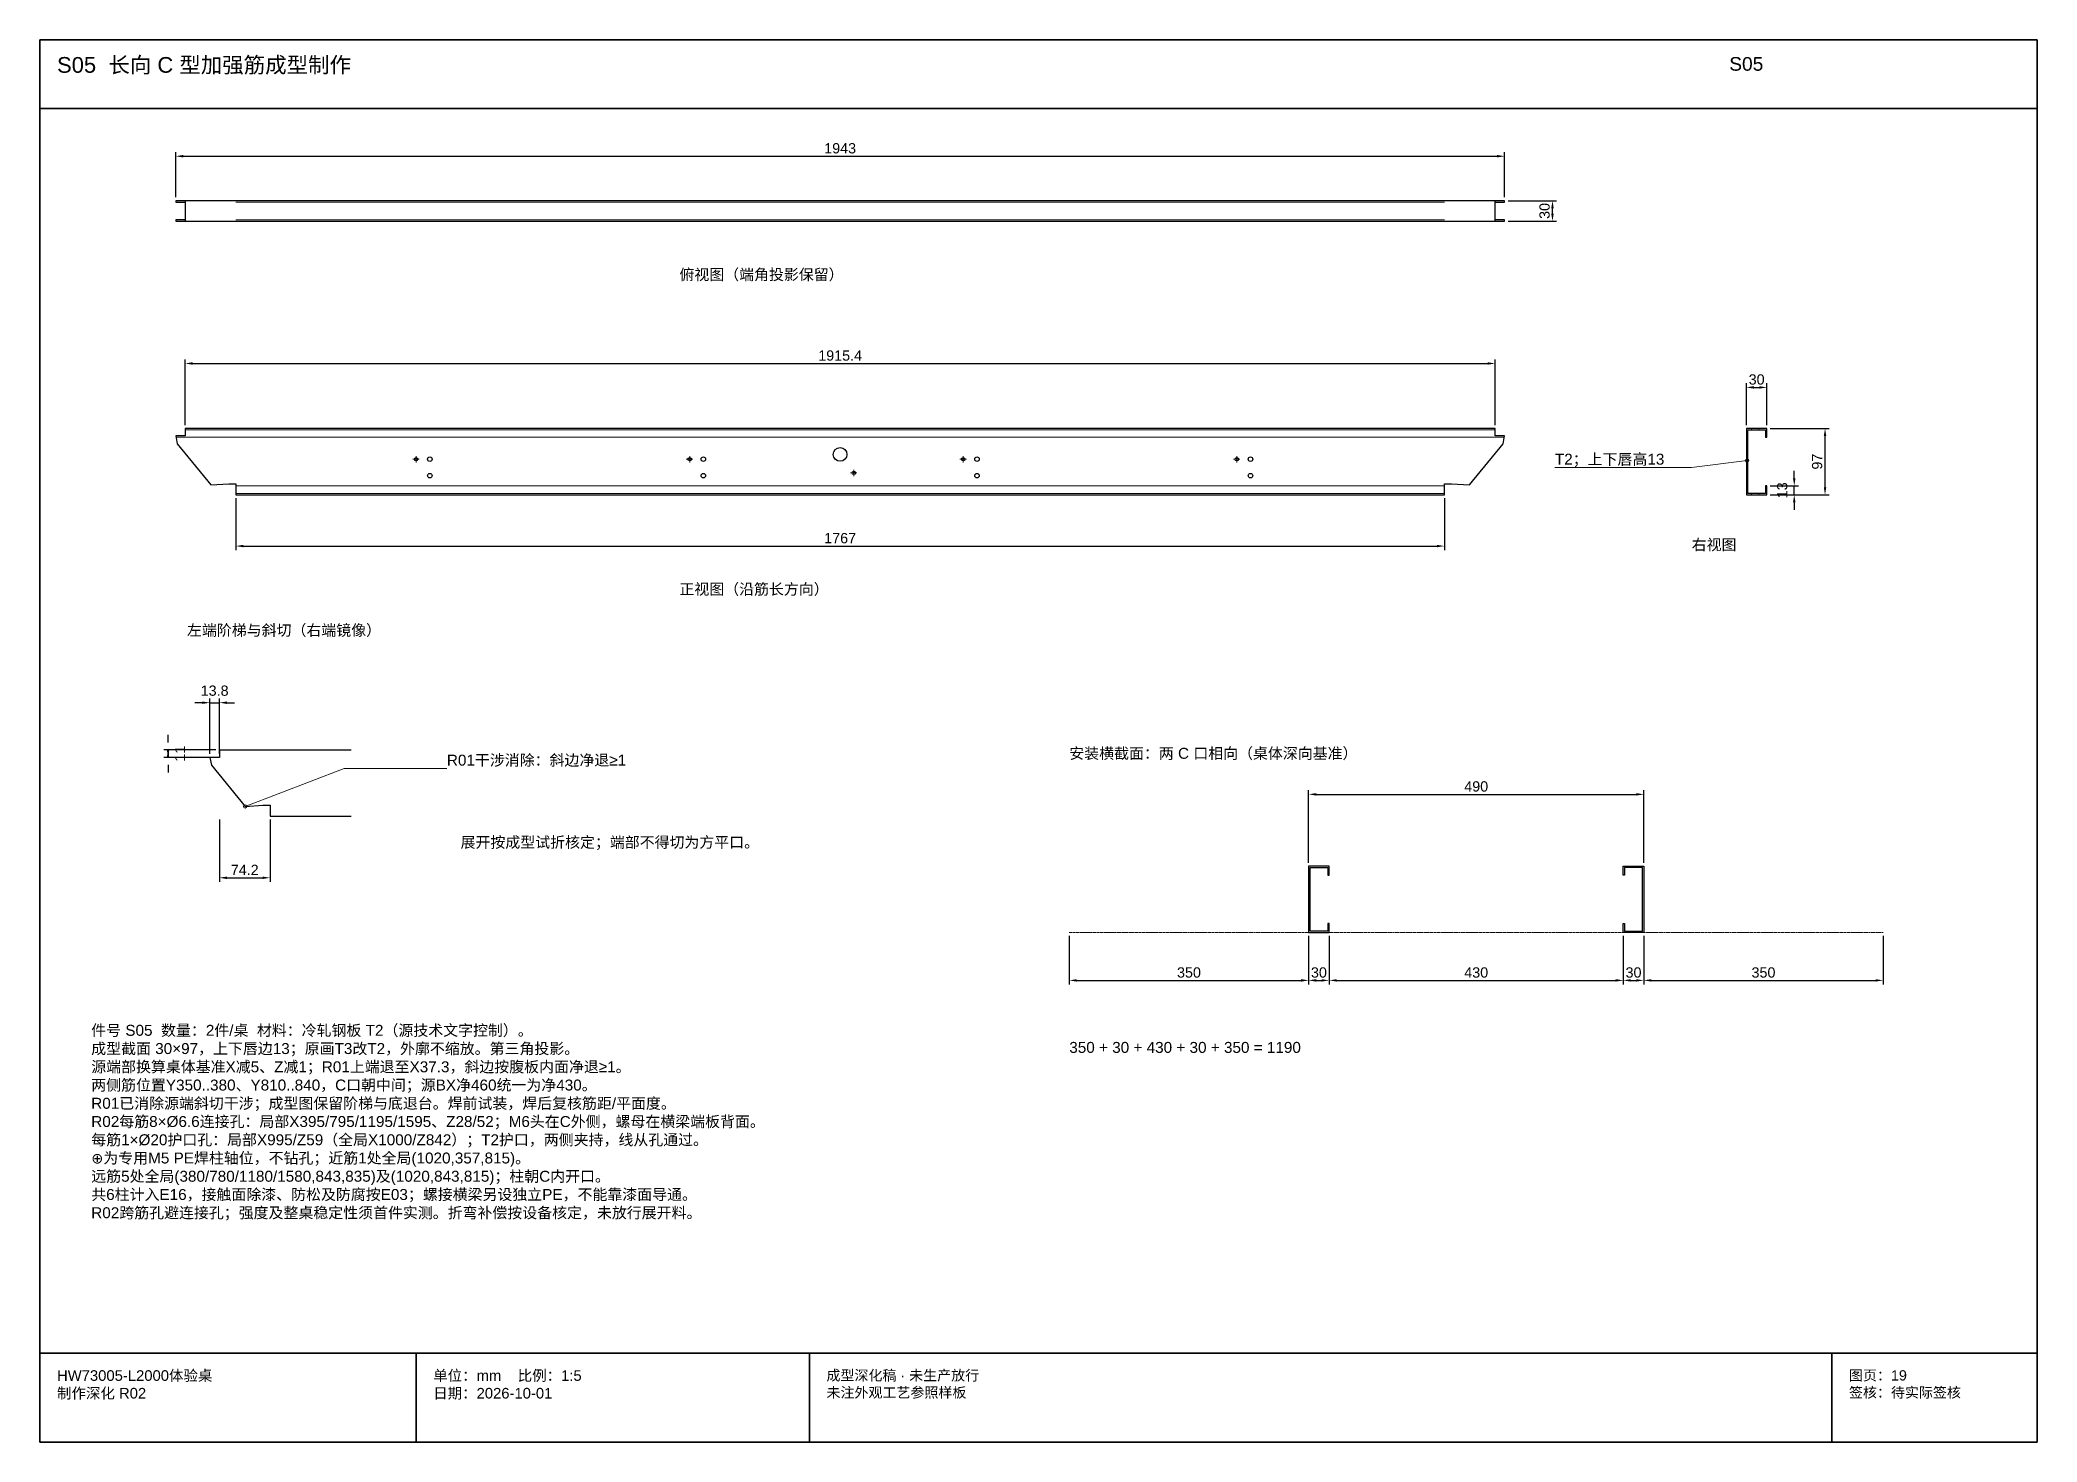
# Model space of a CAD drawing. Header units: millimetres. Extents: x 50 to 432208, y 2 to 4150.
# Drawn here: x 216025 to 218945, y 25 to 2075 of the extents above; entities that cross this region are included whole.
import ezdxf

# ---------------------------------------------------------------- set-up
doc = ezdxf.new("R2010")
doc.units = ezdxf.units.MM
doc.linetypes.add('CENTER', pattern=[5.08, 3.175, -0.635, 0.635, -0.635])
doc.linetypes.add('DASHED', pattern=[1.524, 1.27, -0.254])
for name, color, linetype, lineweight in [('CENTER', 8, 'CENTER', 13), ('DIM', 7, 'Continuous', 13), ('FRAME', 7, 'Continuous', 35), ('HATCH', 8, 'Continuous', 9), ('HIDDEN', 8, 'DASHED', 13), ('NOTE', 7, 'Continuous', 18), ('OUTLINE', 7, 'Continuous', 25)]:
    doc.layers.add(name, color=color, linetype=linetype, lineweight=lineweight)
doc.styles.add('CN', font='Arial Unicode.ttf')
doc.dimstyles.new('D5', dxfattribs={"dimtxt": 15, "dimasz": 11, "dimexe": 6, "dimexo": 5, "dimgap": 4, "dimtad": 1, "dimdsep": 46, "dimtxsty": 'CN', "dimcen": 2.5, "dimclrd": 7, "dimclre": 7, "dimclrt": 7, "dimazin": 3, "dimtfac": 1, "dimtmove": 0, "dimatfit": 3})

msp = doc.modelspace()

# ---------------------------------------------------------------- texts
at = {"layer": 'NOTE', "attachment_point": 1, "style": 'CN'}
for s, insert, char_height, width in [('S05  长向 C 型加强筋成型制作', (216050, 2050), 23, 2420), ('S05', (218495, 2050), 20, 450), ('俯视图（端角投影保留）', (216960, 1740), 16, 800), ('T2；上下唇高13', (218240, 1470), 16, 450), ('右视图', (218440, 1345), 16, 300), ('正视图（沿筋长方向）', (216960, 1280), 16, 700), ('左端阶梯与斜切（右端镜像）', (216240, 1220), 16, 950), ('R01干涉消除：斜边净退≥1', (216620, 1030), 16, 450), ('安装横截面：两 C 口相向（桌体深向基准）', (217530, 1040), 16, 1300), ('展开按成型试折核定；端部不得切为方平口。', (216640, 910), 16, 1150), ('件号 S05  数量：2件/桌  材料：冷轧钢板 T2（源技术文字控制）。\\P成型截面 30×97，上下唇边13；原画T3改T2，外廓不缩放。第三角投影。\\P源端部换算桌体基准X减5、Z减1；R01上端退至X37.3，斜边按腹板内面净退≥1。\\P两侧筋位置Y350..380、Y810..840，C口朝中间；源BX净460统一为净430。\\PR01已消除源端斜切干涉；成型图保留阶梯与底退台。焊前试装，焊后复核筋距/平面度。\\PR02每筋8×Ø6.6连接孔：局部X395/795/1195/1595、Z28/52；M6头在C外侧，螺母在横梁端板背面。\\P每筋1×Ø20护口孔：局部X995/Z59（全局X1000/Z842）；T2护口，两侧夹持，线从孔通过。\\P⊕为专用M5 PE焊柱轴位，不钻孔；近筋1处全局(1020,357,815)。\\P远筋5处全局(380/780/1180/1580,843,835)及(1020,843,815)；柱朝C内开口。\\P共6柱计入E16，接触面除漆、防松及防腐按E03；螺接横梁另设独立PE，不能靠漆面导通。\\PR02跨筋孔避连接孔；强度及整桌稳定性须首件实测。折弯补偿按设备核定，未放行展开料。', (216100, 635), 16, 2800), ('350 + 30 + 430 + 30 + 350 = 1190', (217530, 610), 16, 1300), ('HW73005-L2000体验桌\\P制作深化 R02', (216050, 130), 15.5, 500), ('单位：mm    比例：1:5\\P日期：2026-10-01', (216600, 130), 15.5, 525), ('成型深化稿 · 未生产放行\\P未注外观工艺参照样板', (217175, 130), 15, 1445), ('图页：19\\P签核：待实际签核', (218670, 130), 15, 275)]:
    msp.add_mtext(s, dxfattribs=dict(at, insert=insert, char_height=char_height, width=width))

# ---------------------------------------------------------------- dimensions: what is measured, and where the dimension line sits
at = {"layer": 'DIM'}
for base, p1, p2 in [((216223.5, 1905), (216223.5, 1840), (218166.5, 1840)), ((216237.3, 1602), (216237.3, 1507), (218152.7, 1507)), ((218520, 1567), (218520, 1507), (218550, 1507)), ((216311.5, 1335), (216311.5, 1410), (218078.5, 1410)), ((216273.5, 1106), (216273.5, 1026), (216287.3, 1026)), ((217880, 972), (217880, 867), (218370, 867)), ((216287.3, 850), (216287.3, 940), (216361.5, 940)), ((217530, 700), (217530, 770), (217880, 770)), ((217880, 700), (217880, 770), (217910, 770)), ((217910, 700), (217910, 770), (218340, 770)), ((218340, 700), (218340, 770), (218370, 770)), ((218370, 700), (218370, 770), (218720, 770))]:
    msp.add_linear_dim(base=base, p1=p1, p2=p2, dimstyle='D5', dxfattribs=at).render()
for base, p1, p2 in [((218236.5, 1810), (218166.5, 1810), (218166.5, 1840)), ((218635, 1410), (218550, 1410), (218550, 1507)), ((218590, 1410), (218550, 1410), (218550, 1423)), ((216212.3, 1037), (216287.3, 1037), (216287.3, 1026))]:
    msp.add_linear_dim(base=base, p1=p1, p2=p2, angle=90, dimstyle='D5', dxfattribs=at).render()

# ---------------------------------------------------------------- hatches: boundary and pattern name
at = {"layer": 'HATCH'}
h = msp.add_hatch(dxfattribs=at)
h.set_pattern_fill('ANSI31', scale=3.5, angle=45)
h.paths.add_polyline_path([(218520, 1410), (218550, 1410), (218550, 1423), (218548, 1423), (218548, 1412), (218522, 1412), (218522, 1505), (218548, 1505), (218548, 1494), (218550, 1494), (218550, 1507), (218520, 1507)])

# ---------------------------------------------------------------- linework, layer by layer
at = {"layer": 'CENTER'}
for p, q in [((216570, 1462), (216580, 1462)), ((216575, 1457), (216575, 1467)), ((216970, 1462), (216980, 1462)), ((216975, 1457), (216975, 1467)), ((217370, 1462), (217380, 1462)), ((217375, 1457), (217375, 1467)), ((217770, 1462), (217780, 1462)), ((217775, 1457), (217775, 1467)), ((217210, 1442), (217220, 1442)), ((217215, 1437), (217215, 1447)), ((217530, 770), (218720, 770))]:
    msp.add_line(p, q, dxfattribs=at)
at = {"layer": 'DIM'}
for points in [[(218521, 1460), (218440, 1450), (218240, 1450)], [(216324.963, 954.316), (216470, 1010), (216620, 1010)]]:
    msp.add_lwpolyline(points, dxfattribs=at)
for centre in [(218521, 1460), (216324.963, 954.316)]:
    msp.add_circle(centre, 2.5, dxfattribs=at)
at = {"layer": 'FRAME'}
for p, q in [((216025, 1975), (218945, 1975)), ((216025, 155), (218945, 155)), ((216575, 25), (216575, 155)), ((217150, 25), (217150, 155)), ((218645, 25), (218645, 155))]:
    msp.add_line(p, q, dxfattribs=at)
msp.add_lwpolyline([(216025, 25), (218945, 25), (218945, 2075), (216025, 2075)], close=True, dxfattribs=at)
at = {"layer": 'HIDDEN'}
for p, q in [((216311.5, 1838), (218078.5, 1838)), ((216311.5, 1812), (218078.5, 1812)), ((216223.884, 1494), (218166.116, 1494)), ((216237.3, 1505), (218152.7, 1505)), ((216311.5, 1423), (218078.5, 1423)), ((216311.5, 1412), (218078.5, 1412))]:
    msp.add_line(p, q, dxfattribs=at)
at = {"layer": 'OUTLINE'}
for p, q in [((216287.3, 1037), (216480, 1037)), ((216361.5, 940), (216480, 940))]:
    msp.add_line(p, q, dxfattribs=at)
for points in [[(216223.5, 1810), (218166.5, 1810), (218166.5, 1812), (218152.7, 1812), (218152.7, 1838), (218166.5, 1838), (218166.5, 1840), (216223.5, 1840), (216223.5, 1838), (216237.3, 1838), (216237.3, 1812), (216223.5, 1812)], [(216237.3, 1810), (218152.7, 1810), (218152.7, 1840), (216237.3, 1840)], [(216237.3, 1507), (216237.3, 1499), (216237.3, 1496), (216223.5, 1496), (216225.68, 1484.651), (216274.963, 1424.316), (216301, 1426), (216311.5, 1426), (216311.5, 1413.1), (216311.5, 1410), (218078.5, 1410), (218078.5, 1413.1), (218078.5, 1426), (218089, 1426), (218115.037, 1424.316), (218164.32, 1484.651), (218166.5, 1496), (218152.7, 1496), (218152.7, 1499), (218152.7, 1507)], [(218520, 1410), (218550, 1410), (218550, 1423), (218548, 1423), (218548, 1412), (218522, 1412), (218522, 1505), (218548, 1505), (218548, 1494), (218550, 1494), (218550, 1507), (218520, 1507)], [(217880, 770), (217910, 770), (217910, 783), (217908, 783), (217908, 772), (217882, 772), (217882, 865), (217908, 865), (217908, 854), (217910, 854), (217910, 867), (217880, 867)], [(218370, 770), (218340, 770), (218340, 783), (218342, 783), (218342, 772), (218368, 772), (218368, 865), (218342, 865), (218342, 854), (218340, 854), (218340, 867), (218370, 867)]]:
    msp.add_lwpolyline(points, close=True, dxfattribs=at)
msp.add_lwpolyline([(216287.3, 1037), (216287.3, 1029), (216287.3, 1026), (216273.5, 1026), (216275.68, 1014.651), (216324.963, 954.316), (216351, 956), (216361.5, 956), (216361.5, 943.1), (216361.5, 940)], dxfattribs=at)
for centre, radius in [((216575, 1462), 2.5), ((216595, 1462), 3.3), ((216975, 1462), 2.5), ((216995, 1462), 3.3), ((217195, 1469), 10), ((217375, 1462), 2.5), ((217395, 1462), 3.3), ((217775, 1462), 2.5), ((217795, 1462), 3.3), ((216595, 1438), 3.3), ((216995, 1438), 3.3), ((217215, 1442), 2.5), ((217395, 1438), 3.3), ((217795, 1438), 3.3)]:
    msp.add_circle(centre, radius, dxfattribs=at)

msp.set_redraw_order([(e.dxf.handle, doc.entitydb.next_handle()) for e in msp.query("TEXT MTEXT ATTDEF DIMENSION ARC_DIMENSION")])  # texts and dimensions are drawn at this point

doc.saveas('drawing.dxf')
